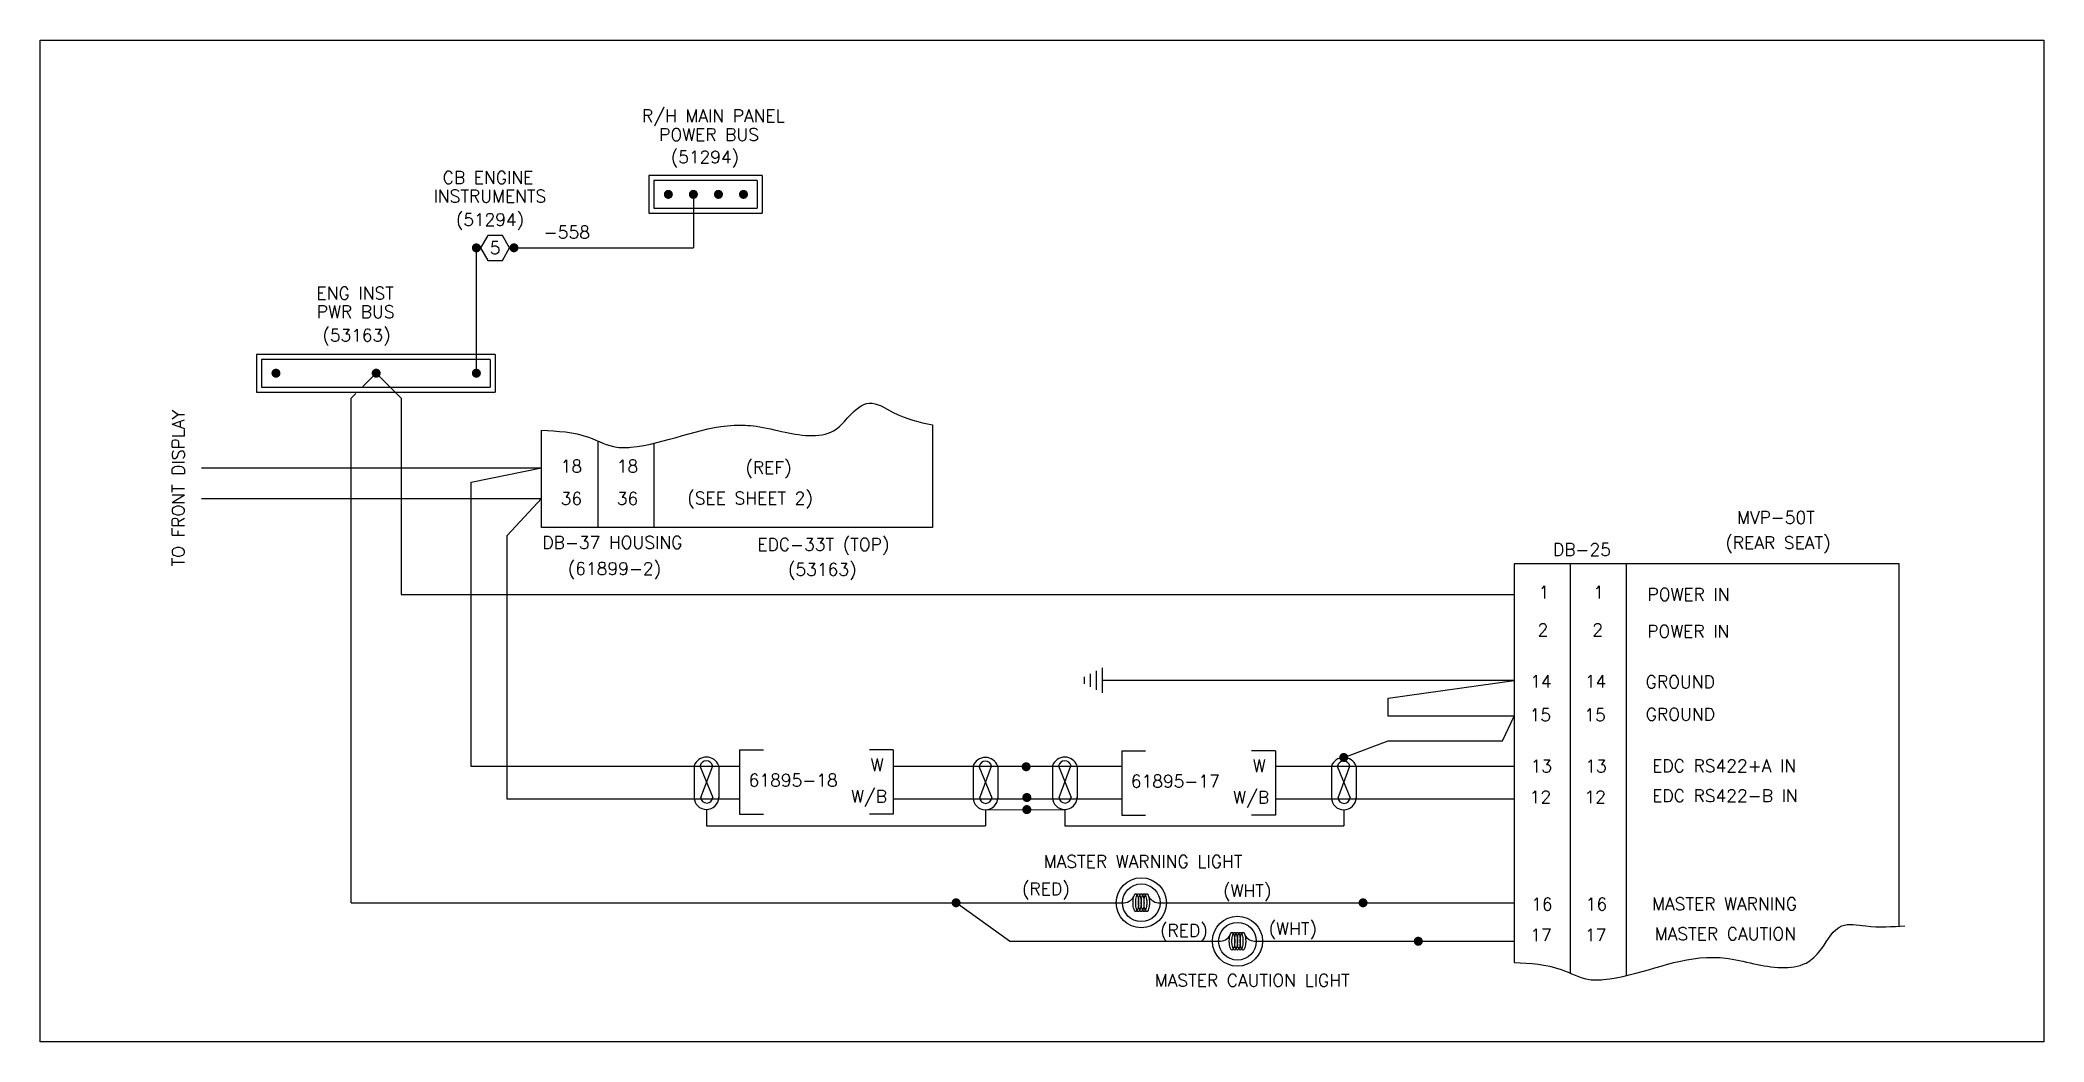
# Model space of a CAD drawing. Extents: x 0 to 32, y -112 to 21.
# Drawn here: x 2.23 to 22.23, y -16.05 to -6.05 of the extents above; entities that cross this region are included whole.
import ezdxf
from ezdxf.enums import TextEntityAlignment as Align

# ---------------------------------------------------------------- set-up
doc = ezdxf.new("R2010")
doc.units = 0
doc.header["$LTSCALE"] = 0.3
doc.header["$MEASUREMENT"] = 0
doc.linetypes.add('PHANTOM2', pattern=[1.25, 0.625, -0.125, 0.125, -0.125, 0.125, -0.125])
for name, color, linetype in [('1', 1, 'CONTINUOUS'), ('N', 2, 'CONTINUOUS'), ('NOTES', 2, 'CONTINUOUS'), ('TB', 1, 'CONTINUOUS'), ('W', 11, 'CONTINUOUS')]:
    doc.layers.add(name, color=color, linetype=linetype)
doc.styles.add('130', font='ROMANS', dxfattribs={"height": 0.125})
doc.styles.add('ROMANS', font='ROMANS.shx')

msp = doc.modelspace()

# ---------------------------------------------------------------- texts
at = {"layer": 'N', "style": '130'}
for s, p in [('R/H MAIN PANEL', (8.948, -6.871)), ('POWER BUS ', (8.948, -7.059)), ('18', (7.531, -10.369)), ('18', (8.091, -10.369)), ('36', (7.531, -10.692)), ('36', (8.091, -10.692)), ('MVP-50T', (19.553, -10.88)), ('(REAR SEAT)', (19.573, -11.132)), ('DB-37 HOUSING', (7.94, -11.13)), ('EDC-33T (TOP)', (10.046, -11.15)), ('DB-25', (17.617, -11.201)), ('(61899-2)', (7.96, -11.391)), ('1', (17.239, -11.627)), ('1', (17.785, -11.627)), ('POWER IN', (18.681, -11.649)), ('2', (17.228, -12.003)), ('2', (17.774, -12.003)), ('POWER IN', (18.678, -12.017)), ('14', (17.208, -12.516)), ('14', (17.754, -12.516)), ('GROUND', (18.598, -12.522)), ('15', (17.202, -12.851)), ('15', (17.748, -12.851)), ('GROUND', (18.599, -12.845)), ('13', (17.211, -13.362)), ('13', (17.757, -13.362)), ('EDC RS422+A IN', (19.036, -13.359)), ('12', (17.203, -13.671)), ('12', (17.749, -13.671)), ('EDC RS422-B IN', (19.044, -13.658)), ('16', (17.217, -14.74)), ('16', (17.762, -14.74)), ('MASTER WARNING', (19.041, -14.737)), ('17', (17.208, -15.048)), ('17', (17.754, -15.048)), ('MASTER CAUTION', (19.049, -15.036))]:
    msp.add_text(s, height=0.125, dxfattribs=at).set_placement(p, align=Align.CENTER)
for s, p in [('CB ENGINE', (6.246, -7.488)), ('INSTRUMENTS', (6.155, -7.673)), ('-558', (7.256, -8.033)), ('ENG INST', (4.987, -8.642)), ('PWR BUS', (4.989, -8.827)), ('(REF)', (9.267, -10.383)), ('(SEE SHEET 2)', (8.687, -10.687)), ('(53163)', (9.692, -11.399)), ('61895-18', (9.3, -13.503)), ('W', (10.517, -13.35)), ('61895-17', (13.114, -13.513)), ('W', (14.331, -13.359)), ('W/B', (10.322, -13.664)), ('W/B', (14.136, -13.674))]:
    msp.add_text(s, height=0.125, dxfattribs=at).set_placement(p)
for s, p in [('5', (6.77, -8.127)), ('MASTER WARNING LIGHT', (13.237, -14.252)), ('(RED)', (12.266, -14.535)), ('(WHT)', (14.276, -14.552)), ('(RED)', (13.644, -14.95)), ('(WHT)', (14.731, -14.931)), ('MASTER CAUTION LIGHT', (14.326, -15.438))]:
    msp.add_text(s, height=0.125, dxfattribs=at).set_placement(p, align=Align.MIDDLE)
msp.add_text('TO FRONT DISPLAY', height=0.125, rotation=90, dxfattribs=at).set_placement((3.67, -10.524), align=Align.CENTER)
at = {"layer": 'NOTES', "style": 'ROMANS'}
for s, p in [('(51294)', (8.523, -7.319)), ('(51294)', (6.378, -7.944)), ('(53163)', (5.046, -9.098))]:
    msp.add_text(s, height=0.124, dxfattribs=at).set_placement(p, align=Align.BOTTOM_LEFT)

# ---------------------------------------------------------------- blocks, each defined once
blk = doc.blocks.new('GR')
at = {"layer": '1'}
for p, q in [((-0.125, 0), (0.125, 0)), ((-0.095, 0.06), (0.095, 0.06)), ((-0.065, 0.12), (0.065, 0.12)), ((-0.035, 0.18), (0.035, 0.18))]:
    blk.add_line(p, q, dxfattribs=at)

# ---------------------------------------------------------------- linework, layer by layer
at = {"layer": '1'}
for p, q in [((8.304, -7.406), (8.304, -7.781)), ((9.436, -7.406), (8.304, -7.406)), ((8.354, -7.456), (8.354, -7.731)), ((9.386, -7.456), (8.354, -7.456)), ((9.386, -7.456), (9.386, -7.731)), ((9.436, -7.406), (9.436, -7.781)), ((8.304, -7.781), (9.436, -7.781)), ((8.354, -7.731), (9.386, -7.731)), ((4.388, -9.191), (4.388, -9.566)), ((6.77, -9.191), (4.388, -9.191)), ((6.77, -9.191), (6.77, -9.566)), ((4.438, -9.241), (4.438, -9.516)), ((6.72, -9.241), (4.438, -9.241)), ((6.72, -9.241), (6.72, -9.516)), ((4.388, -9.566), (6.77, -9.566)), ((4.438, -9.516), (6.72, -9.516)), ((8.756, -13.297), (8.756, -13.612)), ((8.814, -13.297), (8.942, -13.612)), ((8.822, -13.612), (8.941, -13.297)), ((9.001, -13.297), (9.001, -13.616)), ((11.541, -13.3), (11.541, -13.615)), ((11.599, -13.3), (11.726, -13.615)), ((11.606, -13.615), (11.725, -13.3)), ((11.786, -13.3), (11.786, -13.619)), ((12.332, -13.297), (12.332, -13.612)), ((12.391, -13.297), (12.518, -13.612)), ((12.398, -13.612), (12.517, -13.297)), ((12.578, -13.297), (12.578, -13.616)), ((15.117, -13.3), (15.117, -13.615)), ((15.175, -13.3), (15.303, -13.615)), ((15.183, -13.615), (15.302, -13.3)), ((15.362, -13.3), (15.362, -13.619))]:
    msp.add_line(p, q, dxfattribs=at)
at = {"layer": '1', "const_width": 0.045}
for points in [[(8.476, -7.593, 1), (8.521, -7.593, 1)], [(8.726, -7.593, 1), (8.771, -7.593, 1)], [(8.976, -7.593, 1), (9.021, -7.593, 1)], [(9.226, -7.593, 1), (9.271, -7.593, 1)], [(6.56, -8.127, 1), (6.605, -8.127, 1)], [(6.935, -8.126, -1), (6.98, -8.126, -1)], [(4.56, -9.378, 1), (4.605, -9.378, 1)], [(5.56, -9.378, 1), (5.605, -9.378, 1)], [(6.56, -9.378, 1), (6.605, -9.378, 1)], [(15.24, -13.191, -1), (15.24, -13.236, -1)], [(12.047, -13.306, 1), (12.092, -13.306, 1)], [(12.054, -13.613, 1), (12.099, -13.613, 1)], [(12.054, -13.734, 1), (12.099, -13.734, 1)], [(11.348, -14.664, 1), (11.393, -14.664, 1)], [(15.41, -14.664, 1), (15.455, -14.664, 1)], [(15.961, -15.048, 1), (16.006, -15.048, 1)]]:
    msp.add_lwpolyline(points, format="xyb", close=True, dxfattribs=at)
at = {"layer": '1'}
msp.add_lwpolyline([(6.698, -8.002), (6.625, -8.127), (6.698, -8.252), (6.842, -8.252), (6.914, -8.127), (6.842, -8.002)], close=True, dxfattribs=at)
at = {"layer": '1', "color": 4}
for points in [[(13.164, -14.752, -0.236857), (13.156, -14.748, -0.085474), (13.145, -14.726, -0.043091), (13.139, -14.7, -0.031808), (13.137, -14.664, -0.031808), (13.139, -14.627, -0.043091), (13.145, -14.601, -0.085474), (13.156, -14.579, -0.236857), (13.164, -14.575, -0.236857), (13.172, -14.579, -0.085474), (13.183, -14.601, -0.043091), (13.189, -14.627, -0.031808), (13.191, -14.664, -0.031808), (13.189, -14.7, -0.043091), (13.183, -14.726, -0.085474), (13.172, -14.748, -0.236857)], [(13.19, -14.752, -0.236857), (13.182, -14.748, -0.085474), (13.171, -14.726, -0.043091), (13.165, -14.7, -0.031808), (13.163, -14.664, -0.031808), (13.165, -14.627, -0.043091), (13.171, -14.601, -0.085474), (13.182, -14.579, -0.236857), (13.19, -14.575, -0.236857), (13.198, -14.579, -0.085474), (13.209, -14.601, -0.043091), (13.215, -14.627, -0.031808), (13.217, -14.664, -0.031808), (13.215, -14.7, -0.043091), (13.209, -14.726, -0.085474), (13.198, -14.748, -0.236857)], [(13.219, -14.752, -0.236857), (13.21, -14.748, -0.085474), (13.199, -14.726, -0.043091), (13.194, -14.7, -0.031808), (13.191, -14.664, -0.031808), (13.194, -14.627, -0.043091), (13.199, -14.601, -0.085474), (13.21, -14.579, -0.236857), (13.219, -14.575, -0.236857), (13.227, -14.579, -0.085474), (13.238, -14.601, -0.043091), (13.244, -14.627, -0.031808), (13.246, -14.664, -0.031808), (13.244, -14.7, -0.043091), (13.238, -14.726, -0.085474), (13.227, -14.748, -0.236857)], [(13.246, -14.752, -0.236857), (13.238, -14.748, -0.085474), (13.227, -14.726, -0.043091), (13.221, -14.7, -0.031808), (13.219, -14.664, -0.031808), (13.221, -14.627, -0.043091), (13.227, -14.601, -0.085474), (13.238, -14.579, -0.236857), (13.246, -14.575, -0.236857), (13.254, -14.579, -0.085474), (13.265, -14.601, -0.043091), (13.271, -14.627, -0.031808), (13.273, -14.664, -0.031808), (13.271, -14.7, -0.043091), (13.265, -14.726, -0.085474), (13.254, -14.748, -0.236857)], [(13.273, -14.752, -0.236857), (13.265, -14.748, -0.085474), (13.254, -14.726, -0.043091), (13.248, -14.7, -0.031808), (13.246, -14.664, -0.031808), (13.248, -14.627, -0.043091), (13.254, -14.601, -0.085474), (13.265, -14.579, -0.236857), (13.273, -14.575, -0.236857), (13.281, -14.579, -0.085474), (13.292, -14.601, -0.043091), (13.298, -14.627, -0.031808), (13.3, -14.664, -0.031808), (13.298, -14.7, -0.043091), (13.292, -14.726, -0.085474), (13.281, -14.748, -0.236857)], [(14.125, -15.136, -0.236857), (14.116, -15.132, -0.085474), (14.105, -15.11, -0.043091), (14.1, -15.084, -0.031808), (14.097, -15.048, -0.031808), (14.1, -15.011, -0.043091), (14.105, -14.985, -0.085474), (14.116, -14.963, -0.236857), (14.125, -14.959, -0.236857), (14.133, -14.963, -0.085474), (14.144, -14.985, -0.043091), (14.149, -15.011, -0.031808), (14.152, -15.048, -0.031808), (14.149, -15.084, -0.043091), (14.144, -15.11, -0.085474), (14.133, -15.132, -0.236857)], [(14.151, -15.136, -0.236857), (14.142, -15.132, -0.085474), (14.131, -15.11, -0.043091), (14.126, -15.084, -0.031808), (14.123, -15.048, -0.031808), (14.126, -15.011, -0.043091), (14.131, -14.985, -0.085474), (14.142, -14.963, -0.236857), (14.151, -14.959, -0.236857), (14.159, -14.963, -0.085474), (14.17, -14.985, -0.043091), (14.176, -15.011, -0.031808), (14.178, -15.048, -0.031808), (14.176, -15.084, -0.043091), (14.17, -15.11, -0.085474), (14.159, -15.132, -0.236857)], [(14.179, -15.136, -0.236857), (14.171, -15.132, -0.085474), (14.16, -15.11, -0.043091), (14.154, -15.084, -0.031808), (14.152, -15.048, -0.031808), (14.154, -15.011, -0.043091), (14.16, -14.985, -0.085474), (14.171, -14.963, -0.236857), (14.179, -14.959, -0.236857), (14.187, -14.963, -0.085474), (14.198, -14.985, -0.043091), (14.204, -15.011, -0.031808), (14.206, -15.048, -0.031808), (14.204, -15.084, -0.043091), (14.198, -15.11, -0.085474), (14.187, -15.132, -0.236857)], [(14.207, -15.136, -0.236857), (14.198, -15.132, -0.085474), (14.187, -15.11, -0.043091), (14.182, -15.084, -0.031808), (14.179, -15.048, -0.031808), (14.182, -15.011, -0.043091), (14.187, -14.985, -0.085474), (14.198, -14.963, -0.236857), (14.207, -14.959, -0.236857), (14.215, -14.963, -0.085474), (14.226, -14.985, -0.043091), (14.232, -15.011, -0.031808), (14.234, -15.048, -0.031808), (14.232, -15.084, -0.043091), (14.226, -15.11, -0.085474), (14.215, -15.132, -0.236857)], [(14.234, -15.136, -0.236857), (14.225, -15.132, -0.085474), (14.214, -15.11, -0.043091), (14.209, -15.084, -0.031808), (14.206, -15.048, -0.031808), (14.209, -15.011, -0.043091), (14.214, -14.985, -0.085474), (14.225, -14.963, -0.236857), (14.234, -14.959, -0.236857), (14.242, -14.963, -0.085474), (14.253, -14.985, -0.043091), (14.259, -15.011, -0.031808), (14.261, -15.048, -0.031808), (14.259, -15.084, -0.043091), (14.253, -15.11, -0.085474), (14.242, -15.132, -0.236857)]]:
    msp.add_lwpolyline(points, format="xyb", close=True, dxfattribs=at)
at = {"layer": '1'}
for centre in [(13.219, -14.664), (14.179, -15.048)]:
    msp.add_circle(centre, 0.188, dxfattribs=at)
for centre, radius, start, end in [((8.879, -13.34), 0.13, 19.2205, 160.7795), ((8.878, -13.313), 0.0645, 14.6147, 165.3853), ((11.663, -13.343), 0.13, 19.2205, 160.7795), ((11.663, -13.316), 0.0645, 14.6147, 165.3853), ((12.455, -13.34), 0.13, 19.2205, 160.7795), ((12.455, -13.313), 0.0645, 14.6147, 165.3853), ((15.24, -13.343), 0.13, 19.2205, 160.7795), ((15.239, -13.316), 0.0645, 14.6147, 165.3853), ((8.879, -13.609), 0.123, 180.9877, 359.0123), ((8.882, -13.608), 0.0601, 183.1319, 356.8681), ((11.663, -13.613), 0.123, 180.9877, 359.0123), ((11.666, -13.612), 0.0601, 183.1319, 356.8681), ((12.455, -13.609), 0.123, 180.9877, 359.0123), ((12.458, -13.608), 0.0601, 183.1319, 356.8681), ((15.24, -13.613), 0.123, 180.9877, 359.0123), ((15.243, -13.612), 0.0601, 183.1319, 356.8681)]:
    msp.add_arc(centre, radius, start, end, dxfattribs=at)
at = {"layer": '1', "color": 4}
for centre, start, end in [((13.039, -14.543), 266.141, 330.892), ((13.398, -14.543), 209.108, 273.859), ((14, -14.927), 266.141, 330.892), ((14.358, -14.927), 209.108, 273.859)]:
    msp.add_arc(centre, 0.121, start, end, dxfattribs=at)
at = {"layer": 'NOTES'}
for p, q in [((2.228, -6.053), (22.228, -6.053)), ((2.228, -16.053), (2.228, -6.053)), ((22.228, -6.053), (22.228, -16.053)), ((22.228, -16.053), (2.228, -16.053))]:
    msp.add_line(p, q, dxfattribs=at)
at = {"layer": 'NOTES', "color": 6}
for p, q in [((8.879, -13.732), (8.879, -13.897)), ((12.455, -13.732), (12.455, -13.897)), ((8.879, -13.897), (11.663, -13.897)), ((12.455, -13.897), (15.24, -13.897))]:
    msp.add_line(p, q, dxfattribs=at)
at = {"layer": 'TB'}
for p, q in [((7.794, -10.054), (7.794, -10.919)), ((8.353, -10.078), (8.353, -10.919)), ((17.5, -11.281), (17.5, -15.367)), ((18.06, -11.281), (18.06, -15.391))]:
    msp.add_line(p, q, dxfattribs=at)
for points in [[(11.134, -9.894), (11.134, -10.919), (7.234, -10.919), (7.234, -9.947)], [(20.782, -14.898), (20.782, -11.281), (16.941, -11.281), (16.941, -15.26)]]:
    msp.add_lwpolyline(points, dxfattribs=at)
for centre in [(13.219, -14.664), (14.179, -15.048)]:
    msp.add_circle(centre, 0.25, dxfattribs=at)
for points in [[(7.234, -9.947), (7.703, -10.017), (7.986, -10.117), (8.123, -10.117), (9.154, -9.897), (9.374, -9.907), (9.664, -9.967), (10.174, -9.937), (10.304, -9.807), (10.504, -9.677), (10.744, -9.77), (11.134, -9.894)], [(16.94, -15.26), (17.409, -15.33), (17.691, -15.43), (17.829, -15.43), (18.859, -15.21), (19.079, -15.22), (19.37, -15.28), (19.88, -15.25), (20.01, -15.12), (20.21, -14.895), (20.45, -14.895), (20.84, -14.895)]]:
    msp.add_spline(points, degree=3, dxfattribs=at)
at = {"layer": 'W'}
for p, q in [((6.582, -8.127), (6.582, -9.378)), ((6.957, -8.126), (8.748, -8.126)), ((5.582, -9.378), (5.832, -9.628)), ((5.332, -14.664), (5.332, -9.628)), ((5.832, -9.628), (5.832, -11.588)), ((3.839, -10.322), (7.234, -10.322)), ((6.531, -10.465), (7.234, -10.322)), ((6.531, -13.304), (6.531, -10.465)), ((3.839, -10.629), (7.234, -10.629)), ((6.889, -10.999), (7.234, -10.629)), ((6.889, -13.629), (6.889, -10.999)), ((5.832, -11.588), (16.941, -11.588)), ((16.941, -12.444), (12.828, -12.444)), ((15.683, -12.623), (16.941, -12.444)), ((15.683, -12.802), (15.683, -12.623)), ((16.941, -12.802), (15.683, -12.802)), ((16.824, -13.047), (16.941, -12.802)), ((9.21, -13.136), (9.21, -13.78)), ((9.21, -13.136), (9.448, -13.136)), ((10.743, -13.136), (10.506, -13.136)), ((10.743, -13.136), (10.743, -13.78)), ((13.024, -13.146), (13.024, -13.789)), ((13.024, -13.146), (13.262, -13.146)), ((14.557, -13.146), (14.32, -13.146)), ((14.557, -13.146), (14.557, -13.789)), ((15.24, -13.213), (15.683, -13.047)), ((15.683, -13.047), (16.824, -13.047)), ((9.21, -13.304), (6.531, -13.304)), ((13.024, -13.304), (10.743, -13.304)), ((16.941, -13.304), (14.557, -13.304)), ((9.21, -13.629), (6.889, -13.629)), ((9.21, -13.78), (9.448, -13.78)), ((10.743, -13.78), (10.506, -13.78)), ((13.024, -13.629), (10.743, -13.629)), ((13.024, -13.789), (13.262, -13.789)), ((14.557, -13.789), (14.32, -13.789)), ((16.941, -13.629), (14.557, -13.629)), ((5.332, -14.664), (13.031, -14.664)), ((11.902, -15.048), (11.371, -14.664)), ((13.406, -14.664), (16.941, -14.664)), ((11.902, -15.048), (14.008, -15.048)), ((14.367, -15.048), (16.941, -15.048))]:
    msp.add_line(p, q, dxfattribs=at)
at = {"layer": 'W', "color": 6, "linetype": 'PHANTOM2'}
msp.add_line((5.582, -9.378), (5.332, -9.628), dxfattribs=at)
at = {"layer": 'W', "color": 6}
for p, q in [((11.663, -13.735), (12.455, -13.732)), ((11.663, -13.735), (11.663, -13.897)), ((15.24, -13.735), (15.24, -13.897))]:
    msp.add_line(p, q, dxfattribs=at)
at = {"layer": 'W'}
msp.add_lwpolyline([(8.748, -7.593), (8.748, -8.126)], dxfattribs=at)

# ---------------------------------------------------------------- block references
at = {"layer": 'W', "xscale": -1, "rotation": 90}
msp.add_blockref('GR', (12.828, -12.444), dxfattribs=at)

msp.set_redraw_order([(e.dxf.handle, doc.entitydb.next_handle()) for e in msp.query("TEXT MTEXT ATTDEF DIMENSION ARC_DIMENSION")])  # texts and dimensions are drawn at this point

doc.saveas('drawing.dxf')
